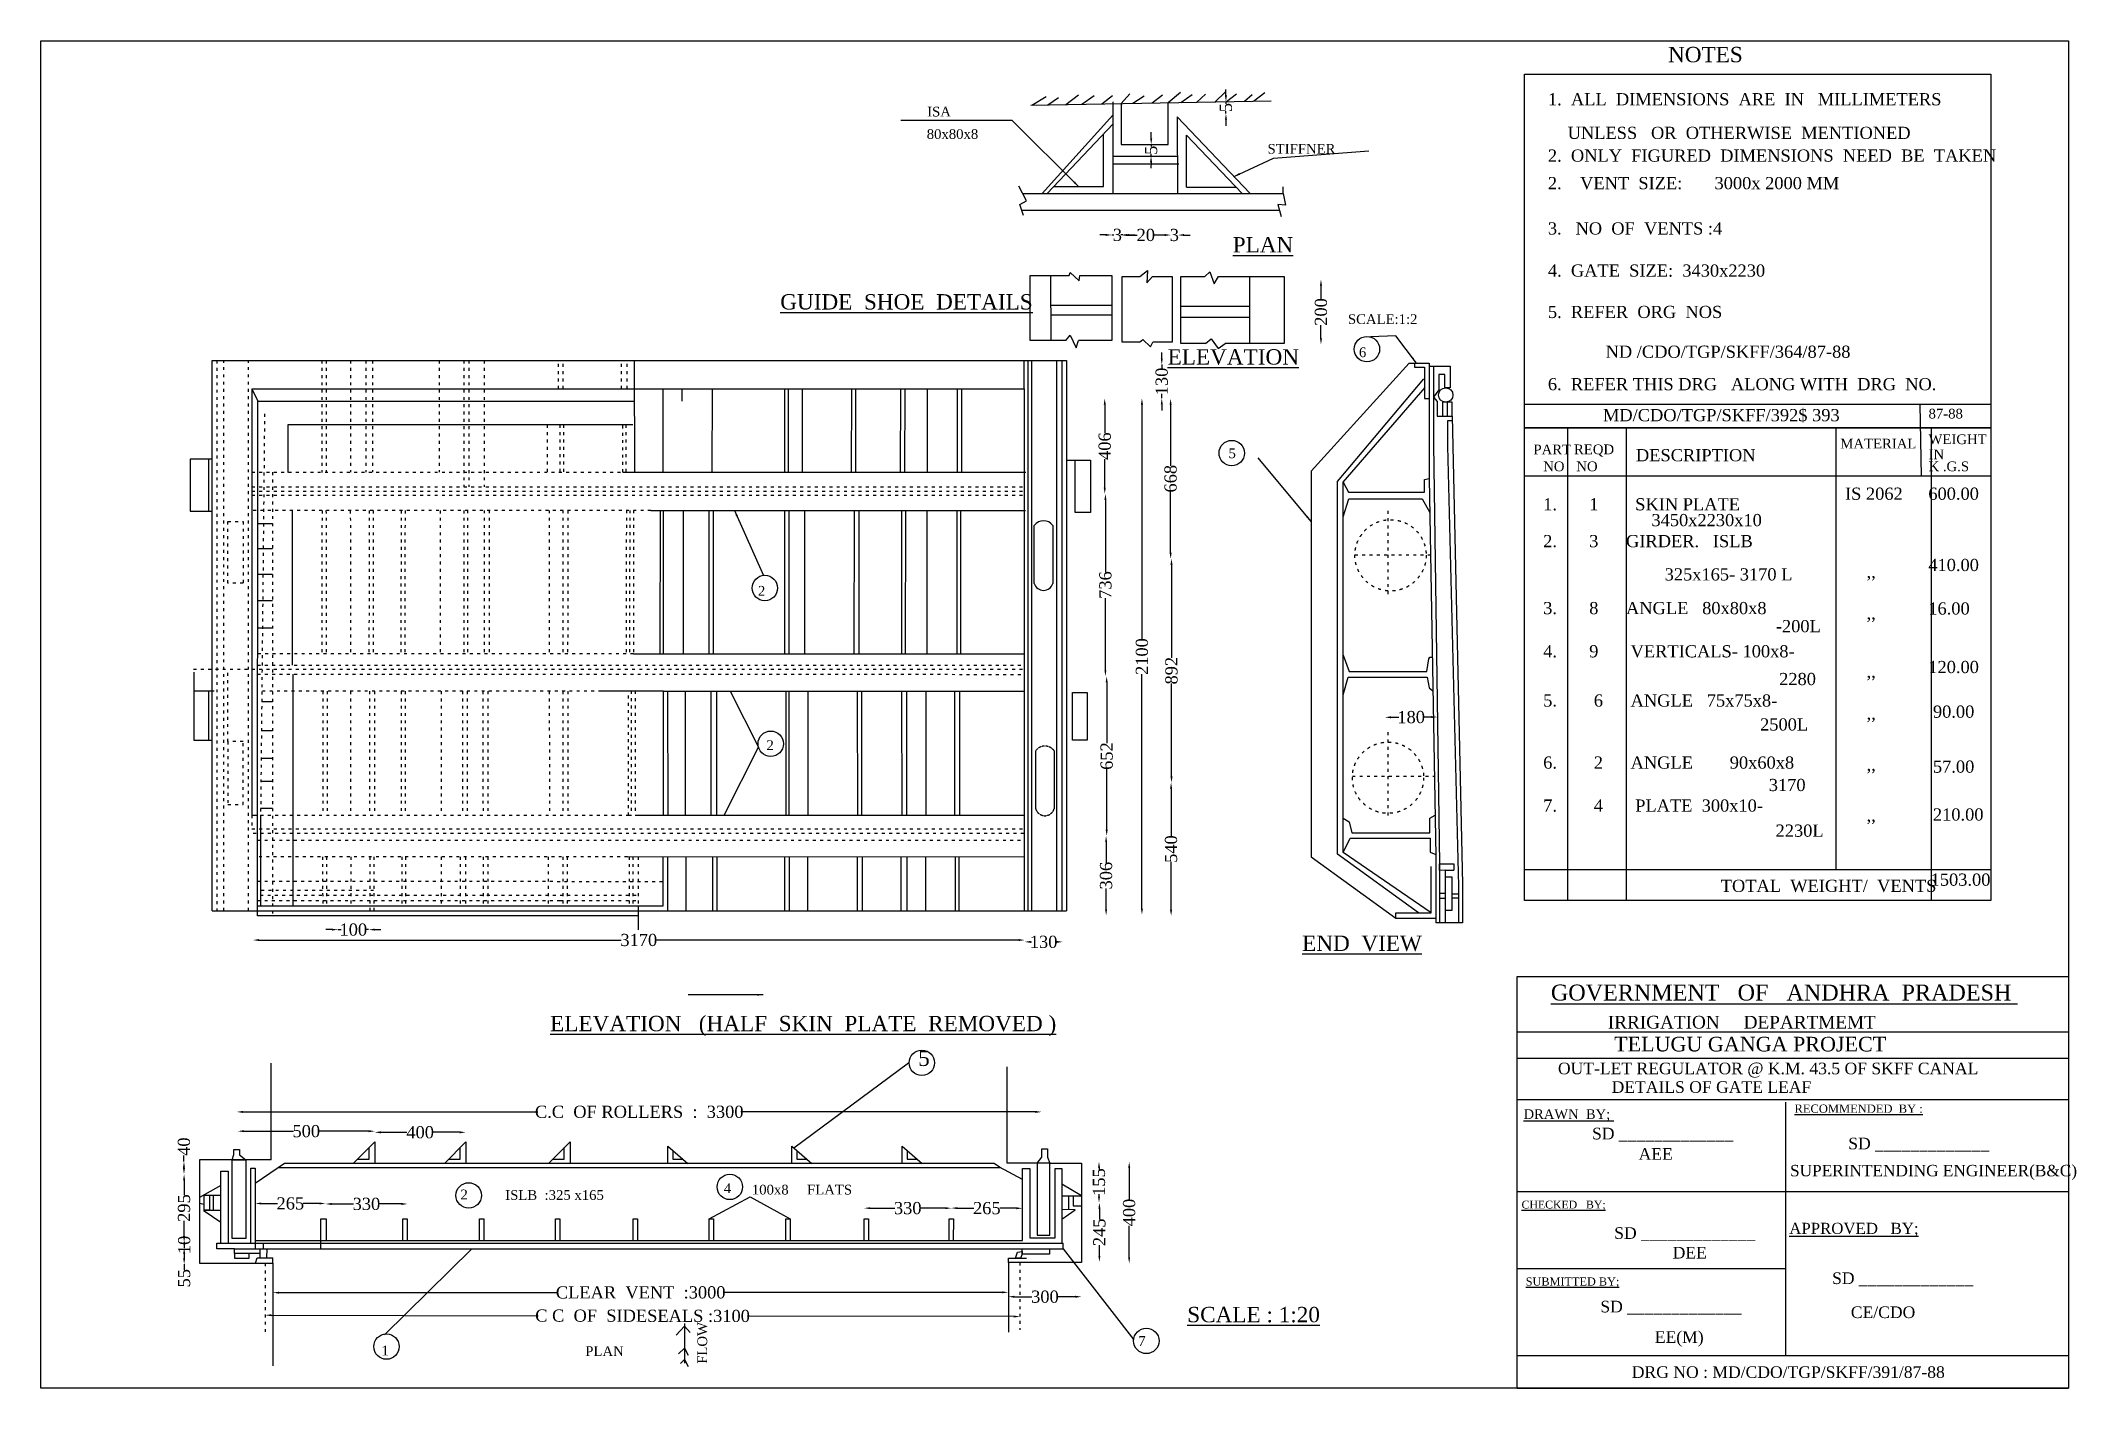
# Model space of a CAD drawing. Header units: millimetres. Extents: x -375 to 7979, y 1425 to 6957.
import ezdxf

# ---------------------------------------------------------------- set-up
doc = ezdxf.new("R2010")
doc.units = ezdxf.units.MM
doc.linetypes.add('ACAD_ISO02W100', pattern=[15, 12, -3])
doc.linetypes.add('ACAD_ISO03W100', pattern=[30, 12, -18])
for name, color, linetype in [('DIM', 5, 'Continuous'), ('DOT LINE', 3, 'Continuous'), ('dwg', 20, 'Continuous'), ('HATCH', 2, 'Continuous'), ('TEXT', 7, 'Continuous')]:
    doc.layers.add(name, color=color, linetype=linetype)
doc.layers.add('TITLE', color=7, linetype='Continuous', lineweight=30)
doc.styles.get("Standard").update_dxf_attribs({"font": 'TIMES.TTF', "height": 50})
doc.dimstyles.new('ISO-25', dxfattribs={"dimtxt": 50, "dimasz": 25, "dimexe": 1.265, "dimexo": 0.625, "dimtad": 0, "dimdec": 1, "dimtxsty": 'Standard', "dimcen": 2.5, "dimse1": 1, "dimse2": 1, "dimclre": 5, "dimclrt": 4, "dimadec": 0, "dimazin": 0, "dimtfac": 1, "dimtdec": 1, "dimtmove": 0, "dimatfit": 3, "dimfxl": 1, "dimarcsym": 0})

msp = doc.modelspace()

# ---------------------------------------------------------------- texts
at = {"layer": 'TEXT'}
for s, height, p in [('ISA', 40, (3263.02, 6645.81)), ('80x80x8', 40, (3261.1, 6553.72)), ('STIFFNER', 40, (4659.8, 6493.12)), ('SCALE:1:2', 40, (4989.78, 5794.04)), ('6', 40, (5035.02, 5657.95)), ('5', 40, (4499.72, 5243.25)), ('2', 40, (2568.31, 4678.85)), ('2', 40, (2603.59, 4045.29)), ('5', 63, (3225.87, 2748.25)), ('4', 40, (2428.51, 2226.51)), ('100x8     FLATS', 40, (2543.46, 2220.58)), ('2', 40, (1347.67, 2200.82)), ('ISLB  :325 x165', 40, (1531.52, 2198.5)), ('1', 40, (1023.29, 1560.09)), ('PLAN', 40, (1859.75, 1557.55)), ('7', 40, (4129.21, 1599.21))]:
    msp.add_text(s, height=height, dxfattribs=at).set_placement(p)
msp.add_text('FLOW', height=40, rotation=90, dxfattribs=at).set_placement((2359.87, 1525.56))
at = {"layer": 'TITLE'}
for s, height, p in [('NOTES ', 63, (6303.57, 6868.6)), ('1.  ALL  DIMENSIONS  ARE  IN   MILLIMETERS', 50, (5810.56, 6691.63)), ('UNLESS   OR  OTHERWISE  MENTIONED', 50, (5891.54, 6553.6)), ('2.  ONLY  FIGURED  DIMENSIONS  NEED  BE  TAKEN', 50, (5810.56, 6460.36)), ('2.    VENT  SIZE:       3000x 2000 MM', 50, (5810.56, 6347.28)), ('3.   NO  OF  VENTS :4', 50, (5810.56, 6161.39)), ('%%UPLAN', 63, (4516.96, 6087.76)), ('4.  GATE  SIZE:  3430x2230', 50, (5810.56, 5988.38)), ('%%UGUIDE  SHOE  DETAILS', 63, (2659.9, 5853.47)), ('5.  REFER  ORG  NOS', 50, (5810.56, 5818.55)), ('%%UELEVATION', 63, (4249.86, 5627.52)), ('ND /CDO/TGP/SKFF/364/87-88', 50, (6047.31, 5655.29)), ('6.  REFER THIS DRG   ALONG WITH  DRG  NO.', 50, (5810.56, 5522.1)), ('MD/CDO/TGP/SKFF/392$ 393', 50, (6036.57, 5394.83)), ('87-88', 40, (7372.73, 5406.06)), ('PART', 40, (5751.13, 5259)), ('REQD', 40, (5917.69, 5259.38)), ('DESCRIPTION', 50, (6171.85, 5230.48)), ('MATERIAL', 40, (7010.68, 5283)), ('WEIGHT', 40, (7372.73, 5300.85)), ('IN', 40, (7372.73, 5238.76)), ('NO', 40, (5791.21, 5189.65)), ('NO', 40, (5927.18, 5189.65)), ('K .G.S', 40, (7372.73, 5189.65)), ('IS 2062', 50, (7029.79, 5072.43)), ('600.00', 50, (7371.82, 5072.43)), ('1.       1        SKIN PLATE     ', 50, (5791.21, 5029.03)), ('3450x2230x10', 50, (6235.45, 4964.06)), ('2.       3      GIRDER.   ISLB', 50, (5791.21, 4877.77)), ('325x165- 3170 L', 50, (6289.63, 4741.19)), ('410.00', 50, (7371.82, 4779.78)), (',,', 50, (7118.51, 4752.07)), ('3.       8      ANGLE   80x80x8 ', 50, (5791.21, 4602.86)), ('16.00', 50, (7371.82, 4601.25)), ('-200L', 50, (6745.99, 4528.66)), (',,', 50, (7118.51, 4582.01)), ('4.       9       VERTICALS- 100x8-', 50, (5791.21, 4425.51)), ('2280', 50, (6759.56, 4311.63)), (',,', 50, (7118.51, 4342.46)), ('120.00', 50, (7371.82, 4360.89)), ('5.        6      ANGLE   75x75x8- ', 50, (5791.21, 4223.46)), (',,', 50, (7118.51, 4170.91)), (' 90.00', 50, (7371.82, 4177.75)), ('2500L', 50, (6681.33, 4125.13)), ('6.        2      ANGLE        90x60x8 ', 50, (5791.21, 3968.68)), ('3170', 50, (6717.04, 3876.69)), (',,', 50, (7118.51, 3960.55)), (' 57.00', 50, (7371.82, 3952.07)), ('7.        4       PLATE  300x10-', 50, (5791.21, 3792.16)), (',,', 50, (7118.51, 3752.25)), (' 210.00', 50, (7371.82, 3755.55)), ('2230L', 50, (6744.95, 3689.25)), ('TOTAL  WEIGHT/  VENTS', 50, (6519.81, 3462.73)), ('  1503.00', 50, (7343.54, 3488.09)), ('%%UEND  VIEW', 63, (4801.81, 3220.52)), ('%%UELEVATION   (HALF  SKIN  PLATE  REMOVED )', 63, (1715.33, 2890.95)), ('IRRIGATION     DEPARTMEMT ', 52.1121, (6056.48, 2901.84)), ('TELUGU GANGA PROJECT', 59.9474, (6082.33, 2807.89)), (' OUT-LET REGULATOR @ K.M. 43.5 OF SKFF CANAL', 47.7575, (5833.56, 2714.11)), ('%%URECOMMENDED  BY :', 33.9702, (6822.76, 2555.95)), ('%%UDRAWN  BY; ', 39.5841, (5710.68, 2530.76)), ('%%UCHECKED   BY;', 31.9719, (5702.63, 2163.18)), ('%%UAPPROVED   BY;', 45.6739, (6800.99, 2058.72)), ('%%USUBMITTED BY;', 33.2938, (5719.42, 1846.69)), ('%%USCALE : 1:20', 63, (4330.37, 1696.12))]:
    msp.add_text(s, height=height, dxfattribs=at).set_placement(p)
at = {"layer": 'TITLE', "lineweight": 30}
for s, height, p in [('%%UGOVERNMENT   OF   ANDHRA  PRADESH ', 65.466, (5822.82, 3016.84)), ('DETAILS OF GATE LEAF', 47.7575, (6071.95, 2637.86)), ('SD _____________', 47.7575, (5991.73, 2446.82)), ('SD _____________', 47.7575, (7043.21, 2406)), ('AEE', 47.757, (6182.77, 2363.17)), ('SUPERINTENDING ENGINEER(B&C)', 46.875, (6804.24, 2295.2)), ('SD _____________', 47.7575, (6082.62, 2038.51)), ('DEE', 47.757, (6322.54, 1957.79)), ('SD _____________', 47.7575, (6976.85, 1853.06)), ('SD _____________', 47.7575, (6025.81, 1736.57)), ('CE/CDO', 47.757, (7053.74, 1713.39)), ('EE(M)', 47.757, (6249.38, 1611.64)), ('DRG NO : MD/CDO/TGP/SKFF/391/87-88', 47.7575, (6154.91, 1467.6))]:
    msp.add_text(s, height=height, dxfattribs=at).set_placement(p)

# ---------------------------------------------------------------- blocks, each defined once
blk = doc.blocks.new('*D2')
at = {"layer": 'Defpoints', "color": 0}
for p in [(4182.3, 6531.1), (4182.7, 6531), (4182.3, 6483.3)]:
    blk.add_point(p, dxfattribs=at)
at = {"layer": 'DIM', "color": 0, "lineweight": -2}
for p, q in [((4182.3, 6531.1), (4182.2, 6522)), ((4182.4, 6556), (4182.6, 6581)), ((4181.7, 6458.3), (4181.5, 6433.3)), ((4181.9, 6483.3), (4182, 6492.3))]:
    blk.add_line(p, q, dxfattribs=at)
at = {"layer": 'DIM', "color": 0}
for points in [[(4178.3, 6556.1), (4186.6, 6556), (4182.3, 6531.1)], [(4177.5, 6458.3), (4185.9, 6458.2), (4181.9, 6483.3)]]:
    blk.add_solid(points, dxfattribs=at)
at = {"layer": 'DIM', "color": 4, "insert": (4182.1, 6507.2), "char_height": 50, "attachment_point": 5, "rotation": 89.55902}
blk.add_mtext('5', dxfattribs=at)
blk = doc.blocks.new('*D3')
at = {"layer": 'Defpoints', "color": 0}
for p in [(4491.2, 6707.1), (4489.2, 6657.6), (4491.2, 6657.6)]:
    blk.add_point(p, dxfattribs=at)
at = {"layer": 'DIM', "color": 0, "lineweight": -2}
for p, q in [((4489.2, 6732.1), (4489.2, 6757.1)), ((4489.2, 6707.1), (4489.2, 6697.2)), ((4489.2, 6657.6), (4489.2, 6667.5)), ((4489.2, 6632.6), (4489.2, 6607.6))]:
    blk.add_line(p, q, dxfattribs=at)
at = {"layer": 'DIM', "color": 0}
for points in [[(4485, 6732.1), (4493.4, 6732.1), (4489.2, 6707.1)], [(4485, 6632.6), (4493.4, 6632.6), (4489.2, 6657.6)]]:
    blk.add_solid(points, dxfattribs=at)
at = {"layer": 'DIM', "color": 4, "insert": (4489.2, 6682.4), "char_height": 50, "attachment_point": 5, "rotation": 90}
blk.add_mtext('5', dxfattribs=at)
blk = doc.blocks.new('*D4')
at = {"layer": 'Defpoints', "color": 0}
for p in [(4020.9, 6159.5), (4020.9, 6158.8), (4066.2, 6158.8)]:
    blk.add_point(p, dxfattribs=at)
at = {"layer": 'DIM', "color": 0, "lineweight": -2}
for p, q in [((3995.9, 6159.5), (3970.9, 6159.5)), ((4020.9, 6159.5), (4029, 6159.5)), ((4066.2, 6159.5), (4058.1, 6159.5)), ((4091.2, 6159.5), (4116.2, 6159.5))]:
    blk.add_line(p, q, dxfattribs=at)
at = {"layer": 'DIM', "color": 0}
for points in [[(3995.9, 6163.7), (3995.9, 6155.3), (4020.9, 6159.5)], [(4091.2, 6163.7), (4091.2, 6155.3), (4066.2, 6159.5)]]:
    blk.add_solid(points, dxfattribs=at)
at = {"layer": 'DIM', "color": 4, "insert": (4043.6, 6159.5), "char_height": 50, "attachment_point": 5}
blk.add_mtext('3', dxfattribs=at)
blk = doc.blocks.new('*D5')
at = {"layer": 'Defpoints', "color": 0}
for p in [(4058.1, 6159.5), (4262.6, 6159.5), (4262.6, 6159.2)]:
    blk.add_point(p, dxfattribs=at)
at = {"layer": 'DIM', "color": 0, "lineweight": -2}
for p, q in [((4083.1, 6159.2), (4124.9, 6159.2)), ((4237.6, 6159.2), (4195.8, 6159.2))]:
    blk.add_line(p, q, dxfattribs=at)
at = {"layer": 'DIM', "color": 0}
for points in [[(4083.1, 6163.4), (4083.1, 6155), (4058.1, 6159.2)], [(4237.6, 6163.4), (4237.6, 6155), (4262.6, 6159.2)]]:
    blk.add_solid(points, dxfattribs=at)
at = {"layer": 'DIM', "color": 4, "insert": (4160.3, 6159.2), "char_height": 50, "attachment_point": 5}
blk.add_mtext('20', dxfattribs=at)
blk = doc.blocks.new('*D6')
at = {"layer": 'Defpoints', "color": 0}
for p in [(4262.6, 6159.2), (4292.3, 6159.2), (4292.3, 6159.2)]:
    blk.add_point(p, dxfattribs=at)
at = {"layer": 'DIM', "color": 0, "lineweight": -2}
for p, q in [((4237.6, 6159.2), (4212.6, 6159.2)), ((4262.6, 6159.2), (4262.9, 6159.2)), ((4292.3, 6159.2), (4292, 6159.2)), ((4317.3, 6159.2), (4342.3, 6159.2))]:
    blk.add_line(p, q, dxfattribs=at)
at = {"layer": 'DIM', "color": 0}
for points in [[(4237.6, 6163.4), (4237.6, 6155.1), (4262.6, 6159.2)], [(4317.3, 6163.4), (4317.3, 6155.1), (4292.3, 6159.2)]]:
    blk.add_solid(points, dxfattribs=at)
at = {"layer": 'DIM', "color": 4, "insert": (4277.4, 6159.2), "char_height": 50, "attachment_point": 5}
blk.add_mtext('3', dxfattribs=at)
blk = doc.blocks.new('*D7')
at = {"layer": 'Defpoints', "color": 0}
for p in [(4878.3, 5976.7), (4878.3, 5710.1), (4879.2, 5710.1)]:
    blk.add_point(p, dxfattribs=at)
at = {"layer": 'DIM', "color": 0, "lineweight": -2}
for p, q in [((4879.2, 5951.7), (4879.2, 5897.3)), ((4879.2, 5735.1), (4879.2, 5789.5))]:
    blk.add_line(p, q, dxfattribs=at)
at = {"layer": 'DIM', "color": 0}
for points in [[(4875.1, 5951.7), (4883.4, 5951.7), (4879.2, 5976.7)], [(4875.1, 5735.1), (4883.4, 5735.1), (4879.2, 5710.1)]]:
    blk.add_solid(points, dxfattribs=at)
at = {"layer": 'DIM', "color": 4, "insert": (4879.2, 5843.4), "char_height": 50, "attachment_point": 5, "rotation": 90}
blk.add_mtext('200', dxfattribs=at)
blk = doc.blocks.new('*D8')
at = {"layer": 'Defpoints', "color": 0}
for p in [(4225.7, 5627.2), (4229.4, 5627.2), (4229.4, 5489)]:
    blk.add_point(p, dxfattribs=at)
at = {"layer": 'DIM', "color": 0, "lineweight": -2}
for p, q in [((4225.7, 5652.2), (4225.7, 5677.2)), ((4225.7, 5627.2), (4225.7, 5608.4)), ((4225.7, 5489), (4225.7, 5507.7)), ((4225.7, 5464), (4225.7, 5439))]:
    blk.add_line(p, q, dxfattribs=at)
at = {"layer": 'DIM', "color": 0}
for points in [[(4221.6, 5652.2), (4229.9, 5652.2), (4225.7, 5627.2)], [(4221.6, 5464), (4229.9, 5464), (4225.7, 5489)]]:
    blk.add_solid(points, dxfattribs=at)
at = {"layer": 'DIM', "color": 4, "insert": (4225.7, 5558.1), "char_height": 50, "attachment_point": 5, "rotation": 90}
blk.add_mtext('130', dxfattribs=at)
blk = doc.blocks.new('*D9')
at = {"layer": 'Defpoints', "color": 0}
for p in [(4262, 5487.7), (4262, 4830), (4262.1, 4830)]:
    blk.add_point(p, dxfattribs=at)
at = {"layer": 'DIM', "color": 0, "lineweight": -2}
for p, q in [((4262.1, 5462.7), (4262.1, 5211.1)), ((4262.1, 4855), (4262.1, 5106.6))]:
    blk.add_line(p, q, dxfattribs=at)
at = {"layer": 'DIM', "color": 0}
for points in [[(4258, 5462.7), (4266.3, 5462.7), (4262.1, 5487.7)], [(4258, 4855), (4266.3, 4855), (4262.1, 4830)]]:
    blk.add_solid(points, dxfattribs=at)
at = {"layer": 'DIM', "color": 4, "insert": (4262.1, 5158.9), "char_height": 50, "attachment_point": 5, "rotation": 90}
blk.add_mtext('668', dxfattribs=at)
blk = doc.blocks.new('*D10')
at = {"layer": 'Defpoints', "color": 0}
for p in [(4262.1, 4830), (4262.1, 3911.7), (4265.7, 3911.7)]:
    blk.add_point(p, dxfattribs=at)
at = {"layer": 'DIM', "color": 0, "lineweight": -2}
for p, q in [((4265.7, 4805), (4265.7, 4423.1)), ((4265.7, 3936.7), (4265.7, 4318.6))]:
    blk.add_line(p, q, dxfattribs=at)
at = {"layer": 'DIM', "color": 0}
for points in [[(4261.5, 4805), (4269.9, 4805), (4265.7, 4830)], [(4261.5, 3936.7), (4269.9, 3936.7), (4265.7, 3911.7)]]:
    blk.add_solid(points, dxfattribs=at)
at = {"layer": 'DIM', "color": 4, "insert": (4265.7, 4370.9), "char_height": 50, "attachment_point": 5, "rotation": 90}
blk.add_mtext('892', dxfattribs=at)
blk = doc.blocks.new('*D11')
at = {"layer": 'Defpoints', "color": 0}
for p in [(4265.7, 3911.7), (4264, 3365.2), (4265.7, 3365.2)]:
    blk.add_point(p, dxfattribs=at)
at = {"layer": 'DIM', "color": 0, "lineweight": -2}
for p, q in [((4264, 3886.7), (4264, 3691.4)), ((4264, 3390.2), (4264, 3585.6))]:
    blk.add_line(p, q, dxfattribs=at)
at = {"layer": 'DIM', "color": 0}
for points in [[(4259.8, 3886.7), (4268.2, 3886.7), (4264, 3911.7)], [(4259.8, 3390.2), (4268.2, 3390.2), (4264, 3365.2)]]:
    blk.add_solid(points, dxfattribs=at)
at = {"layer": 'DIM', "color": 4, "insert": (4264, 3638.5), "char_height": 50, "attachment_point": 5, "rotation": 90}
blk.add_mtext('540', dxfattribs=at)
blk = doc.blocks.new('*D12')
at = {"layer": 'Defpoints', "color": 0}
for p in [(4143.9, 5488.2), (4143.9, 3369.5), (4144.4, 3369.5)]:
    blk.add_point(p, dxfattribs=at)
at = {"layer": 'DIM', "color": 0, "lineweight": -2}
for p, q in [((4144.4, 5463.2), (4144.4, 4501.2)), ((4144.4, 3394.5), (4144.4, 4356.5))]:
    blk.add_line(p, q, dxfattribs=at)
at = {"layer": 'DIM', "color": 0}
for points in [[(4140.2, 5463.2), (4148.6, 5463.2), (4144.4, 5488.2)], [(4140.2, 3394.5), (4148.6, 3394.5), (4144.4, 3369.5)]]:
    blk.add_solid(points, dxfattribs=at)
at = {"layer": 'DIM', "color": 4, "insert": (4144.4, 4428.8), "char_height": 50, "attachment_point": 5, "rotation": 90}
blk.add_mtext('2100', dxfattribs=at)
blk = doc.blocks.new('*D13')
at = {"layer": 'Defpoints', "color": 0}
for p in [(3986.7, 5488.4), (3986.7, 5096.9), (3991.8, 5096.9)]:
    blk.add_point(p, dxfattribs=at)
at = {"layer": 'DIM', "color": 0, "lineweight": -2}
for p, q in [((3991.8, 5463.4), (3991.8, 5346.6)), ((3991.8, 5121.9), (3991.8, 5238.6))]:
    blk.add_line(p, q, dxfattribs=at)
at = {"layer": 'DIM', "color": 0}
for points in [[(3987.6, 5463.4), (3995.9, 5463.4), (3991.8, 5488.4)], [(3987.6, 5121.9), (3995.9, 5121.9), (3991.8, 5096.9)]]:
    blk.add_solid(points, dxfattribs=at)
at = {"layer": 'DIM', "color": 4, "insert": (3991.8, 5292.6), "char_height": 50, "attachment_point": 5, "rotation": 90}
blk.add_mtext('406', dxfattribs=at)
blk = doc.blocks.new('*D14')
at = {"layer": 'Defpoints', "color": 0}
for p in [(3991.8, 5096.9), (3991.8, 4347.9), (3994.5, 4347.9)]:
    blk.add_point(p, dxfattribs=at)
at = {"layer": 'DIM', "color": 0, "lineweight": -2}
for p, q in [((3994.5, 5071.9), (3994.5, 4775.6)), ((3994.5, 4372.9), (3994.5, 4669.2))]:
    blk.add_line(p, q, dxfattribs=at)
at = {"layer": 'DIM', "color": 0}
for points in [[(3990.3, 5071.9), (3998.7, 5071.9), (3994.5, 5096.9)], [(3990.3, 4372.9), (3998.7, 4372.9), (3994.5, 4347.9)]]:
    blk.add_solid(points, dxfattribs=at)
at = {"layer": 'DIM', "color": 4, "insert": (3994.5, 4722.4), "char_height": 50, "attachment_point": 5, "rotation": 90}
blk.add_mtext('736', dxfattribs=at)
blk = doc.blocks.new('*D15')
at = {"layer": 'Defpoints', "color": 0}
for p in [(3994.5, 4347.9), (3994.5, 3692.9), (3999.7, 3692.9)]:
    blk.add_point(p, dxfattribs=at)
at = {"layer": 'DIM', "color": 0, "lineweight": -2}
for p, q in [((3999.7, 4322.9), (3999.7, 4073.2)), ((3999.7, 3717.9), (3999.7, 3967.5))]:
    blk.add_line(p, q, dxfattribs=at)
at = {"layer": 'DIM', "color": 0}
for points in [[(3995.5, 4322.9), (4003.8, 4322.9), (3999.7, 4347.9)], [(3995.5, 3717.9), (4003.8, 3717.9), (3999.7, 3692.9)]]:
    blk.add_solid(points, dxfattribs=at)
at = {"layer": 'DIM', "color": 4, "insert": (3999.7, 4020.4), "char_height": 50, "attachment_point": 5, "rotation": 90}
blk.add_mtext('652', dxfattribs=at)
blk = doc.blocks.new('*D16')
at = {"layer": 'Defpoints', "color": 0}
for p in [(3999.7, 3692.9), (3997.3, 3366.1), (3999.7, 3366.1)]:
    blk.add_point(p, dxfattribs=at)
at = {"layer": 'DIM', "color": 0, "lineweight": -2}
for p, q in [((3997.3, 3667.9), (3997.3, 3582.5)), ((3997.3, 3391.1), (3997.3, 3476.4))]:
    blk.add_line(p, q, dxfattribs=at)
at = {"layer": 'DIM', "color": 0}
for points in [[(3993.2, 3667.9), (4001.5, 3667.9), (3997.3, 3692.9)], [(3993.2, 3391.1), (4001.5, 3391.1), (3997.3, 3366.1)]]:
    blk.add_solid(points, dxfattribs=at)
at = {"layer": 'DIM', "color": 4, "insert": (3997.3, 3529.5), "char_height": 50, "attachment_point": 5, "rotation": 90}
blk.add_mtext('306', dxfattribs=at)
blk = doc.blocks.new('*D17')
at = {"layer": 'Defpoints', "color": 0}
for p in [(3662.8, 3258.8), (3818.9, 3258.8), (3818.9, 3257.5)]:
    blk.add_point(p, dxfattribs=at)
at = {"layer": 'DIM', "color": 0, "lineweight": -2}
for p, q in [((3687.8, 3257.5), (3690.5, 3257.5)), ((3793.9, 3257.5), (3791.2, 3257.5))]:
    blk.add_line(p, q, dxfattribs=at)
at = {"layer": 'DIM', "color": 0}
for points in [[(3687.8, 3261.7), (3687.8, 3253.3), (3662.8, 3257.5)], [(3793.9, 3261.7), (3793.9, 3253.3), (3818.9, 3257.5)]]:
    blk.add_solid(points, dxfattribs=at)
at = {"layer": 'DIM', "color": 4, "insert": (3740.8, 3257.5), "char_height": 50, "attachment_point": 5}
blk.add_mtext('130', dxfattribs=at)
blk = doc.blocks.new('*D18')
at = {"layer": 'Defpoints', "color": 0}
for p in [(495.9, 3265.1), (495.9, 3257.5), (3662.8, 3257.5)]:
    blk.add_point(p, dxfattribs=at)
at = {"layer": 'DIM', "color": 0, "lineweight": -2}
for p, q in [((520.9, 3265.1), (2007.7, 3265.1)), ((3637.8, 3265.1), (2151, 3265.1))]:
    blk.add_line(p, q, dxfattribs=at)
at = {"layer": 'DIM', "color": 0}
for points in [[(520.9, 3269.3), (520.9, 3260.9), (495.9, 3265.1)], [(3637.8, 3269.3), (3637.8, 3260.9), (3662.8, 3265.1)]]:
    blk.add_solid(points, dxfattribs=at)
at = {"layer": 'DIM', "color": 4, "insert": (2079.4, 3265.1), "char_height": 50, "attachment_point": 5}
blk.add_mtext('3170', dxfattribs=at)
blk = doc.blocks.new('*D19')
at = {"layer": 'Defpoints', "color": 0}
for p in [(844.8, 3307.9), (970.7, 3307.9), (970.7, 3307.8)]:
    blk.add_point(p, dxfattribs=at)
at = {"layer": 'DIM', "color": 0, "lineweight": -2}
for p, q in [((819.8, 3307.8), (794.8, 3307.8)), ((844.8, 3307.8), (857.4, 3307.8)), ((970.7, 3307.8), (958.1, 3307.8)), ((995.7, 3307.8), (1020.7, 3307.8))]:
    blk.add_line(p, q, dxfattribs=at)
at = {"layer": 'DIM', "color": 0}
for points in [[(819.8, 3312), (819.8, 3303.7), (844.8, 3307.8)], [(995.7, 3312), (995.7, 3303.7), (970.7, 3307.8)]]:
    blk.add_solid(points, dxfattribs=at)
at = {"layer": 'DIM', "color": 4, "insert": (907.8, 3307.8), "char_height": 50, "attachment_point": 5}
blk.add_mtext('100', dxfattribs=at)
blk = doc.blocks.new('*D20')
at = {"layer": 'Defpoints', "color": 0}
for p in [(430, 2545.5), (3732.4, 2559.6), (3732.4, 2545.5)]:
    blk.add_point(p, dxfattribs=at)
at = {"layer": 'DIM', "color": 0, "lineweight": -2}
for p, q in [((455, 2559.6), (1664.8, 2559.6)), ((3707.4, 2559.6), (2497.6, 2559.6))]:
    blk.add_line(p, q, dxfattribs=at)
at = {"layer": 'DIM', "color": 0}
for points in [[(455, 2563.7), (455, 2555.4), (430, 2559.6)], [(3707.4, 2563.7), (3707.4, 2555.4), (3732.4, 2559.6)]]:
    blk.add_solid(points, dxfattribs=at)
at = {"layer": 'DIM', "color": 4, "insert": (2081.2, 2559.6), "char_height": 50, "attachment_point": 5}
blk.add_mtext('C.C  OF ROLLERS  :  3300', dxfattribs=at)
blk = doc.blocks.new('*D21')
at = {"layer": 'Defpoints', "color": 0}
for p in [(212.5, 2356.3), (212.8, 2356.3), (212.5, 2304.1)]:
    blk.add_point(p, dxfattribs=at)
at = {"layer": 'DIM', "color": 0, "lineweight": -2}
for p, q in [((212.8, 2356.3), (212.8, 2381.3)), ((212.8, 2329.1), (212.8, 2331.3))]:
    blk.add_line(p, q, dxfattribs=at)
at = {"layer": 'DIM', "color": 0}
for points in [[(208.6, 2331.3), (216.9, 2331.3), (212.8, 2356.3)], [(208.6, 2329.1), (216.9, 2329.1), (212.8, 2304.1)]]:
    blk.add_solid(points, dxfattribs=at)
at = {"layer": 'DIM', "color": 4, "insert": (212.8, 2417), "char_height": 50, "attachment_point": 5, "rotation": 90}
blk.add_mtext('40', dxfattribs=at)
blk = doc.blocks.new('*D22')
at = {"layer": 'Defpoints', "color": 0}
for p in [(212.8, 2304.1), (212.8, 2025.8), (213.1, 2025.8)]:
    blk.add_point(p, dxfattribs=at)
at = {"layer": 'DIM', "color": 0, "lineweight": -2}
for p, q in [((213.1, 2279.1), (213.1, 2217.7)), ((213.1, 2050.8), (213.1, 2112.2))]:
    blk.add_line(p, q, dxfattribs=at)
at = {"layer": 'DIM', "color": 0}
for points in [[(209, 2279.1), (217.3, 2279.1), (213.1, 2304.1)], [(209, 2050.8), (217.3, 2050.8), (213.1, 2025.8)]]:
    blk.add_solid(points, dxfattribs=at)
at = {"layer": 'DIM', "color": 4, "insert": (213.1, 2164.9), "char_height": 50, "attachment_point": 5, "rotation": 90}
blk.add_mtext('295', dxfattribs=at)
blk = doc.blocks.new('*D23')
at = {"layer": 'Defpoints', "color": 0}
for p in [(213.1, 2025.8), (213.1, 2001.2), (213.7, 2001.2)]:
    blk.add_point(p, dxfattribs=at)
at = {"layer": 'DIM', "color": 0, "lineweight": -2}
for p, q in [((213.7, 2050.8), (213.7, 2075.8)), ((213.7, 2025.8), (213.7, 2001.2)), ((213.7, 1976.2), (213.7, 1951.2))]:
    blk.add_line(p, q, dxfattribs=at)
at = {"layer": 'DIM', "color": 0}
for points in [[(209.6, 2050.8), (217.9, 2050.8), (213.7, 2025.8)], [(209.6, 1976.2), (217.9, 1976.2), (213.7, 2001.2)]]:
    blk.add_solid(points, dxfattribs=at)
at = {"layer": 'DIM', "color": 4, "insert": (213.7, 2013.5), "char_height": 50, "attachment_point": 5, "rotation": 90}
blk.add_mtext('10', dxfattribs=at)
blk = doc.blocks.new('*D24')
at = {"layer": 'Defpoints', "color": 0}
for p in [(213.4, 1935.1), (213.7, 2001.2), (213.7, 1935.1)]:
    blk.add_point(p, dxfattribs=at)
at = {"layer": 'DIM', "color": 0, "lineweight": -2}
for p, q in [((213.4, 1976.2), (213.4, 1960.1)), ((213.4, 1935.1), (213.4, 1910.1))]:
    blk.add_line(p, q, dxfattribs=at)
at = {"layer": 'DIM', "color": 0}
for points in [[(209.3, 1976.2), (217.6, 1976.2), (213.4, 2001.2)], [(209.3, 1960.1), (217.6, 1960.1), (213.4, 1935.1)]]:
    blk.add_solid(points, dxfattribs=at)
at = {"layer": 'DIM', "color": 4, "insert": (213.4, 1876.8), "char_height": 50, "attachment_point": 5, "rotation": 90}
blk.add_mtext('55', dxfattribs=at)
blk = doc.blocks.new('*D25')
at = {"layer": 'Defpoints', "color": 0}
for p in [(433.8, 2481.8), (995.7, 2481.8), (995.7, 2480.4)]:
    blk.add_point(p, dxfattribs=at)
at = {"layer": 'DIM', "color": 0, "lineweight": -2}
for p, q in [((458.8, 2480.4), (661.8, 2480.4)), ((970.7, 2480.4), (767.6, 2480.4))]:
    blk.add_line(p, q, dxfattribs=at)
at = {"layer": 'DIM', "color": 0}
for points in [[(458.8, 2484.6), (458.8, 2476.2), (433.8, 2480.4)], [(970.7, 2484.6), (970.7, 2476.2), (995.7, 2480.4)]]:
    blk.add_solid(points, dxfattribs=at)
at = {"layer": 'DIM', "color": 4, "insert": (714.7, 2480.4), "char_height": 50, "attachment_point": 5}
blk.add_mtext('500', dxfattribs=at)
blk = doc.blocks.new('*D26')
at = {"layer": 'Defpoints', "color": 0}
for p in [(995.7, 2480.4), (1368.6, 2480.4), (1368.6, 2475.8)]:
    blk.add_point(p, dxfattribs=at)
at = {"layer": 'DIM', "color": 0, "lineweight": -2}
for p, q in [((1020.7, 2475.8), (1128, 2475.8)), ((1343.6, 2475.8), (1236.3, 2475.8))]:
    blk.add_line(p, q, dxfattribs=at)
at = {"layer": 'DIM', "color": 0}
for points in [[(1020.7, 2480), (1020.7, 2471.6), (995.7, 2475.8)], [(1343.6, 2480), (1343.6, 2471.6), (1368.6, 2475.8)]]:
    blk.add_solid(points, dxfattribs=at)
at = {"layer": 'DIM', "color": 4, "insert": (1182.1, 2475.8), "char_height": 50, "attachment_point": 5}
blk.add_mtext('400', dxfattribs=at)
blk = doc.blocks.new('*D27')
at = {"layer": 'Defpoints', "color": 0}
for p in [(505.1, 2183.1), (793.4, 2183.7), (793.4, 2183.1)]:
    blk.add_point(p, dxfattribs=at)
at = {"layer": 'DIM', "color": 0, "lineweight": -2}
for p, q in [((530.1, 2183.7), (596.5, 2183.7)), ((768.4, 2183.7), (702, 2183.7))]:
    blk.add_line(p, q, dxfattribs=at)
at = {"layer": 'DIM', "color": 0}
for points in [[(530.1, 2187.8), (530.1, 2179.5), (505.1, 2183.7)], [(768.4, 2187.8), (768.4, 2179.5), (793.4, 2183.7)]]:
    blk.add_solid(points, dxfattribs=at)
at = {"layer": 'DIM', "color": 4, "insert": (649.3, 2183.7), "char_height": 50, "attachment_point": 5}
blk.add_mtext('265', dxfattribs=at)
blk = doc.blocks.new('*D28')
at = {"layer": 'Defpoints', "color": 0}
for p in [(793.4, 2183.7), (1129.7, 2183.7), (1129.7, 2181.7)]:
    blk.add_point(p, dxfattribs=at)
at = {"layer": 'DIM', "color": 0, "lineweight": -2}
for p, q in [((818.4, 2181.7), (908.4, 2181.7)), ((1104.7, 2181.7), (1014.7, 2181.7))]:
    blk.add_line(p, q, dxfattribs=at)
at = {"layer": 'DIM', "color": 0}
for points in [[(818.4, 2185.9), (818.4, 2177.5), (793.4, 2181.7)], [(1104.7, 2185.9), (1104.7, 2177.5), (1129.7, 2181.7)]]:
    blk.add_solid(points, dxfattribs=at)
at = {"layer": 'DIM', "color": 4, "insert": (961.6, 2181.7), "char_height": 50, "attachment_point": 5}
blk.add_mtext('330', dxfattribs=at)
blk = doc.blocks.new('*D29')
at = {"layer": 'Defpoints', "color": 0}
for p in [(3004.4, 2168.5), (3361.9, 2168.5), (3361.9, 2164.5)]:
    blk.add_point(p, dxfattribs=at)
at = {"layer": 'DIM', "color": 0, "lineweight": -2}
for p, q in [((3029.4, 2164.5), (3130, 2164.5)), ((3336.9, 2164.5), (3236.3, 2164.5))]:
    blk.add_line(p, q, dxfattribs=at)
at = {"layer": 'DIM', "color": 0}
for points in [[(3029.4, 2168.6), (3029.4, 2160.3), (3004.4, 2164.5)], [(3336.9, 2168.6), (3336.9, 2160.3), (3361.9, 2164.5)]]:
    blk.add_solid(points, dxfattribs=at)
at = {"layer": 'DIM', "color": 4, "insert": (3183.2, 2164.5), "char_height": 50, "attachment_point": 5}
blk.add_mtext('330', dxfattribs=at)
blk = doc.blocks.new('*D30')
at = {"layer": 'Defpoints', "color": 0}
for p in [(3361.9, 2164.5), (3653.5, 2164), (3653.5, 2163.7)]:
    blk.add_point(p, dxfattribs=at)
at = {"layer": 'DIM', "color": 0, "lineweight": -2}
for p, q in [((3386.9, 2164.7), (3454.9, 2164.5)), ((3628.5, 2164), (3560.5, 2164.2))]:
    blk.add_line(p, q, dxfattribs=at)
at = {"layer": 'DIM', "color": 0}
for points in [[(3386.9, 2168.9), (3386.8, 2160.5), (3361.9, 2164.8)], [(3628.6, 2168.2), (3628.5, 2159.9), (3653.5, 2164)]]:
    blk.add_solid(points, dxfattribs=at)
at = {"layer": 'DIM', "color": 4, "insert": (3507.7, 2164.4), "char_height": 50, "attachment_point": 5, "rotation": 359.84784}
blk.add_mtext('265', dxfattribs=at)
blk = doc.blocks.new('*D31')
at = {"layer": 'Defpoints', "color": 0}
for p in [(3967.9, 2187.3), (3969.8, 2187.3), (3967.9, 1943.4)]:
    blk.add_point(p, dxfattribs=at)
at = {"layer": 'DIM', "color": 0, "lineweight": -2}
for p, q in [((3969.8, 2162.3), (3969.8, 2118.1)), ((3969.8, 1968.4), (3969.8, 2012.6))]:
    blk.add_line(p, q, dxfattribs=at)
at = {"layer": 'DIM', "color": 0}
for points in [[(3965.6, 2162.3), (3973.9, 2162.3), (3969.8, 2187.3)], [(3965.6, 1968.4), (3973.9, 1968.4), (3969.8, 1943.4)]]:
    blk.add_solid(points, dxfattribs=at)
at = {"layer": 'DIM', "color": 4, "insert": (3969.8, 2065.4), "char_height": 50, "attachment_point": 5, "rotation": 90}
blk.add_mtext('245', dxfattribs=at)
blk = doc.blocks.new('*D32')
at = {"layer": 'Defpoints', "color": 0}
for p in [(3968.2, 2355.7), (3969.8, 2355.7), (3969.8, 2187.3)]:
    blk.add_point(p, dxfattribs=at)
at = {"layer": 'DIM', "color": 0, "lineweight": -2}
for p, q in [((3968.2, 2330.7), (3968.2, 2320.7)), ((3968.2, 2212.3), (3968.2, 2222.2))]:
    blk.add_line(p, q, dxfattribs=at)
at = {"layer": 'DIM', "color": 0}
for points in [[(3964, 2330.7), (3972.3, 2330.7), (3968.2, 2355.7)], [(3964, 2212.3), (3972.3, 2212.3), (3968.2, 2187.3)]]:
    blk.add_solid(points, dxfattribs=at)
at = {"layer": 'DIM', "color": 4, "insert": (3968.2, 2271.5), "char_height": 50, "attachment_point": 5, "rotation": 90}
blk.add_mtext('155', dxfattribs=at)
blk = doc.blocks.new('*D33')
at = {"layer": 'Defpoints', "color": 0}
for p in [(4089.7, 2354.9), (4092, 2354.9), (4089.7, 1938.1)]:
    blk.add_point(p, dxfattribs=at)
at = {"layer": 'DIM', "color": 0, "lineweight": -2}
for p, q in [((4092, 2329.9), (4092, 2200.6)), ((4092, 1963.1), (4092, 2092.4))]:
    blk.add_line(p, q, dxfattribs=at)
at = {"layer": 'DIM', "color": 0}
for points in [[(4087.9, 2329.9), (4096.2, 2329.9), (4092, 2354.9)], [(4087.9, 1963.1), (4096.2, 1963.1), (4092, 1938.1)]]:
    blk.add_solid(points, dxfattribs=at)
at = {"layer": 'DIM', "color": 4, "insert": (4092, 2146.5), "char_height": 50, "attachment_point": 5, "rotation": 90}
blk.add_mtext('400', dxfattribs=at)
blk = doc.blocks.new('*D34')
at = {"layer": 'Defpoints', "color": 0}
for p in [(3596.3, 1798.4), (3896.3, 1800.9), (3896.3, 1798.4)]:
    blk.add_point(p, dxfattribs=at)
at = {"layer": 'DIM', "color": 0, "lineweight": -2}
for p, q in [((3621.3, 1800.9), (3693.1, 1800.9)), ((3871.3, 1800.9), (3799.5, 1800.9))]:
    blk.add_line(p, q, dxfattribs=at)
at = {"layer": 'DIM', "color": 0}
for points in [[(3621.3, 1805.1), (3621.3, 1796.7), (3596.3, 1800.9)], [(3871.3, 1805.1), (3871.3, 1796.7), (3896.3, 1800.9)]]:
    blk.add_solid(points, dxfattribs=at)
at = {"layer": 'DIM', "color": 4, "insert": (3746.3, 1800.9), "char_height": 50, "attachment_point": 5}
blk.add_mtext('300', dxfattribs=at)
blk = doc.blocks.new('*D35')
at = {"layer": 'Defpoints', "color": 0}
for p in [(577.8, 1817.5), (577.9, 1799.5), (3596.3, 1800.9)]:
    blk.add_point(p, dxfattribs=at)
at = {"layer": 'DIM', "color": 0, "lineweight": -2}
for p, q in [((602.8, 1817.6), (1748.7, 1818.1)), ((3571.3, 1818.9), (2425.5, 1818.4))]:
    blk.add_line(p, q, dxfattribs=at)
at = {"layer": 'DIM', "color": 0}
for points in [[(602.8, 1821.7), (602.9, 1813.4), (577.8, 1817.5)], [(3571.3, 1823.1), (3571.3, 1814.8), (3596.3, 1818.9)]]:
    blk.add_solid(points, dxfattribs=at)
at = {"layer": 'DIM', "color": 4, "insert": (2087.1, 1818.2), "char_height": 50, "attachment_point": 5, "rotation": 0.0266}
blk.add_mtext('CLEAR  VENT  :3000', dxfattribs=at)
blk = doc.blocks.new('*D36')
at = {"layer": 'Defpoints', "color": 0}
for p in [(546.3, 1692.9), (546.4, 1725.1), (3643.4, 1687.3)]:
    blk.add_point(p, dxfattribs=at)
at = {"layer": 'DIM', "color": 0, "lineweight": -2}
for p, q in [((571.4, 1725.1), (1666.1, 1723.1)), ((3618.4, 1719.5), (2523.5, 1721.5))]:
    blk.add_line(p, q, dxfattribs=at)
at = {"layer": 'DIM', "color": 0}
for points in [[(571.4, 1729.2), (571.4, 1720.9), (546.4, 1725.1)], [(3618.4, 1723.7), (3618.4, 1715.4), (3643.4, 1719.5)]]:
    blk.add_solid(points, dxfattribs=at)
at = {"layer": 'DIM', "color": 4, "insert": (2094.8, 1722.3), "char_height": 50, "attachment_point": 5, "rotation": 359.89607}
blk.add_mtext('C C  OF  SIDESEALS :3100', dxfattribs=at)
blk = doc.blocks.new('*D37')
at = {"layer": 'Defpoints', "color": 0}
for p in [(5141.4, 4178.4), (5357.2, 4180.7), (5357.3, 4179.7)]:
    blk.add_point(p, dxfattribs=at)
at = {"layer": 'DIM', "color": 0, "lineweight": -2}
for p, q in [((5166.4, 4179.6), (5199, 4179.8)), ((5332.2, 4180.6), (5299.7, 4180.4))]:
    blk.add_line(p, q, dxfattribs=at)
at = {"layer": 'DIM', "color": 0}
for points in [[(5166.4, 4183.7), (5166.4, 4175.4), (5141.4, 4179.4)], [(5332.2, 4184.7), (5332.3, 4176.4), (5357.2, 4180.7)]]:
    blk.add_solid(points, dxfattribs=at)
at = {"layer": 'DIM', "color": 4, "insert": (5249.3, 4180.1), "char_height": 50, "attachment_point": 5, "rotation": 0.35188}
blk.add_mtext('180', dxfattribs=at)

# ---------------------------------------------------------------- dimensions: what is measured, and where the dimension line sits
at = {"layer": 'DIM'}
for p1, p2, distance, text, picture, middle in [((4491.17, 6707.09), (4491.17, 6657.61), -1.96, '5', '*D3', (4489.21, 6682.35)), ((4182.32, 6483.27), (4182.69, 6531.05), 0.43, '5', '*D2', (4182.07, 6507.16)), ((4066.24, 6158.8), (4020.9, 6158.8), -0.7, '3', '*D4', (4043.57, 6159.5)), ((4058.09, 6159.5), (4262.57, 6159.5), -0.29, '20', '*D5', (4160.33, 6159.2)), ((4262.57, 6159.2), (4292.32, 6159.2), 0.03, '3', '*D6', (4277.44, 6159.24)), ((4878.29, 5976.74), (4878.29, 5710.09), 0.93, '200', '*D7', (4879.23, 5843.41)), ((4229.39, 5488.99), (4229.39, 5627.16), 3.66, '130', '*D8', (4225.73, 5558.08)), ((3986.65, 5488.38), (3986.65, 5096.88), 5.11, '406', '*D13', (3991.76, 5292.63)), ((4143.86, 5488.16), (4143.86, 3369.53), 0.55, '2100', '*D12', (4144.41, 4428.85)), ((4261.98, 5487.72), (4261.98, 4830), 0.16, '668', '*D9', (4262.14, 5158.86)), ((3991.76, 5096.88), (3991.76, 4347.88), 2.73, '736', '*D14', (3994.49, 4722.38)), ((4262.14, 4830), (4262.14, 3911.71), 3.55, '892', '*D10', (4265.69, 4370.85)), ((3994.49, 4347.88), (3994.49, 3692.86), 5.17, '652', '*D15', (3999.65, 4020.37)), ((5141.4, 4178.35), (5357.25, 4179.68), 1.05, '180', '*D37', (5249.32, 4180.07)), ((4265.69, 3911.71), (4265.69, 3365.23), -1.7, '540', '*D11', (4263.99, 3638.47)), ((3999.65, 3692.86), (3999.65, 3366.06), -2.33, '306', '*D16', (3997.33, 3529.46)), ((3662.79, 3257.5), (495.94, 3257.5), -7.6, '3170', '*D18', (2079.37, 3265.1)), ((844.82, 3307.93), (970.75, 3307.93), -0.1, '100', '*D19', (907.78, 3307.82)), ((3662.79, 3258.81), (3818.86, 3258.81), -1.31, '130', '*D17', (3740.82, 3257.5)), ((433.78, 2481.76), (995.68, 2481.76), -1.34, '500', '*D25', (714.73, 2480.42)), ((995.68, 2480.42), (1368.61, 2480.42), -4.6, '400', '*D26', (1182.15, 2475.81)), ((212.53, 2304.12), (212.53, 2356.34), -0.23, '40', '*D21', (212.76, 2416.99)), ((3969.78, 2187.27), (3969.78, 2355.66), 1.6, '155', '*D32', (3968.18, 2271.47)), ((4089.66, 1938.11), (4089.66, 2354.87), -2.37, '400', '*D33', (4092.03, 2146.49)), ((212.76, 2304.12), (212.76, 2025.77), 0.37, '295', '*D22', (213.13, 2164.95)), ((505.15, 2183.11), (793.37, 2183.11), 0.57, '265', '*D27', (649.26, 2183.68)), ((793.37, 2183.68), (1129.74, 2183.68), -1.98, '330', '*D28', (961.55, 2181.7)), ((3004.45, 2168.51), (3361.85, 2168.51), -4.04, '330', '*D29', (3183.15, 2164.47)), ((3361.85, 2164.47), (3653.55, 2163.7), 0.29, '265', '*D30', (3507.7, 2164.37)), ((3967.93, 1943.44), (3967.93, 2187.27), -1.86, '245', '*D31', (3969.78, 2065.36)), ((213.72, 2001.24), (213.72, 1935.1), -0.29, '55', '*D24', (213.44, 1876.76))]:
    dim = msp.add_aligned_dim(p1=p1, p2=p2, distance=distance, text=text, dimstyle='ISO-25', dxfattribs=at)
    dim.commit()
    dim.dimension.update_dxf_attribs({"geometry": picture, "text_midpoint": middle})
for base, p1, p2, angle, text, picture, middle in [((3732.44, 2559.57), (430, 2545.48), (3732.44, 2545.48), 0, 'C.C  OF ROLLERS  :  3300', '*D20', (2081.22, 2559.57)), ((213.72, 2001.24), (213.13, 2025.77), (213.13, 2001.24), 270, '10', '*D23', (213.72, 2013.51)), ((546.38, 1725.11), (3643.36, 1687.29), (546.32, 1692.91), 179.896074, 'C C  OF  SIDESEALS :3100', '*D36', (2094.84, 1722.3)), ((577.85, 1817.55), (3596.33, 1800.9), (577.86, 1799.5), 180.026597, 'CLEAR  VENT  :3000', '*D35', (2087.09, 1818.25))]:
    dim = msp.add_linear_dim(base=base, p1=p1, p2=p2, angle=angle, text=text, dimstyle='ISO-25', dxfattribs=at)
    dim.commit()
    dim.dimension.update_dxf_attribs({"geometry": picture, "text_midpoint": middle, "dimtype": 161})
dim = msp.add_aligned_dim(p1=(3596.3311, 1798.3742), p2=(3896.2815, 1798.3742), distance=2.5296, dimstyle='ISO-25', dxfattribs=at)
dim.commit()
dim.dimension.update_dxf_attribs({"geometry": '*D34', "text_midpoint": (3746.3063, 1800.9038)})

# ---------------------------------------------------------------- linework, layer by layer
at = {"layer": 'DOT LINE', "linetype": 'ACAD_ISO03W100'}
for points in [[(347.7, 5644.27), (347.7, 3385.2)], [(376.49, 3385.2), (376.49, 5644.27)], [(477.86, 3385.2), (477.86, 5644.27)], [(778.42, 5644.27), (778.42, 5183.9)], [(796.87, 5644.27), (796.87, 5185.53)], [(896.01, 5644.27), (896.01, 5185.53)], [(959.64, 5644.27), (959.64, 5185.53)], [(986.07, 5644.27), (986.07, 5185.53)], [(1259.77, 5644.27), (1259.77, 5185.53)], [(1361.7, 5644.27), (1361.7, 5125.48)], [(1381.23, 5644.27), (1381.23, 5125.48)], [(1444.8, 5644.27), (1444.8, 5125.48)], [(1750.27, 5527.97), (1750.27, 5644.27)], [(1769.49, 5527.97), (1769.49, 5644.27)], [(2008.15, 5527.97), (2008.15, 5644.27)], [(2031.19, 5527.97), (2031.19, 5644.27)], [(491.75, 5185.53), (2014.08, 5185.53), (2014.08, 5379.39)], [(543.39, 5424.69), (527.22, 3777.14), (2037.48, 3777.14), (2037.48, 4288.96)], [(1703.58, 5379.39), (1703.58, 5185.53)], [(1755.2, 5379.39), (1755.2, 5185.53)], [(1770.96, 5379.39), (1770.96, 5185.53)], [(2026.55, 5379.39), (2026.55, 5185.53)], [(575.8, 5185.53), (575.8, 3365.12)], [(491.75, 5125.5), (3660.7, 5125.45)], [(491.75, 5107.95), (3660.7, 5107.95)], [(491.75, 5091), (3660.7, 5090.79)], [(2129.16, 5028.84), (491.75, 5028.65)], [(779.28, 5028.68), (778.62, 4439.68)], [(795.63, 5028.68), (796.72, 4439.68)], [(895.45, 5028.7), (896.58, 4439.7)], [(972.33, 5028.71), (972.06, 4439.71)], [(988.95, 5028.71), (988.69, 4439.71)], [(1103.57, 5028.73), (1103.31, 4439.73)], [(1119.9, 5028.73), (1119.64, 4439.74)], [(1264.54, 5028.76), (1264.28, 4439.76)], [(1361.32, 5028.77), (1361.06, 4439.78)], [(1376.71, 5028.78), (1376.44, 4439.78)], [(1445.25, 5028.79), (1444.99, 4439.79)], [(1465.03, 5028.79), (1464.77, 4439.8)], [(1711.71, 5028.83), (1711.45, 4439.84)], [(1768.02, 5028.84), (1767.76, 4439.85)], [(1787.71, 5028.71), (1787.45, 4439.71)], [(2028.3, 5028.89), (2028.04, 4439.89)], [(2042.02, 5028.89), (2041.76, 4439.89)], [(2058.19, 5028.89), (2057.93, 4439.9)], [(5153.24, 5026.67), (5153.24, 4669.49)], [(5018.25, 4846.97), (5329.07, 4846.52)], [(2057.93, 4439.9), (515.09, 4439.63)], [(251.81, 4377.02), (3660.7, 4376.72)], [(392.48, 4079.72), (392.48, 4379.42)], [(515, 4356.53), (3660.7, 4355.8)], [(515.04, 4392.9), (3660.7, 4393.15)], [(1926.6, 4287.06), (523.32, 4286.98)], [(782.27, 4286.99), (782.48, 3777.14)], [(800.38, 4286.99), (800.59, 3777.14)], [(896.39, 4286.99), (896.59, 3777.14)], [(974.62, 4286.99), (974.83, 3777.14)], [(994.24, 4286.99), (994.45, 3777.14)], [(1104.22, 4286.99), (1104.42, 3777.14)], [(1120.85, 4286.99), (1121.05, 3777.14)], [(1268.68, 4286.99), (1268.88, 3777.14)], [(1355.81, 4286.99), (1356.01, 3777.14)], [(1374.37, 4286.99), (1374.57, 3777.14)], [(1439.81, 4286.99), (1440.01, 3777.14)], [(1460.3, 4286.99), (1460.5, 3777.14)], [(1712.17, 4286.99), (1712.37, 3777.14)], [(1767.54, 4286.99), (1767.74, 3777.14)], [(1788.59, 4286.99), (1788.8, 3777.14)], [(2048.68, 4287.45), (2048.68, 3778.74)], [(2063.92, 4288.16), (2063.92, 3777.14)], [(5153.24, 4118.17), (5153.24, 3761)], [(5008.12, 3938.5), (5344.52, 3938.01)], [(491.75, 3777.14), (491.75, 3721.07), (3660.7, 3721.19)], [(2037.48, 3777.14), (2063.92, 3777.14)], [(497.13, 3704.26), (3660.7, 3704.45)], [(2032.85, 3606.98), (514.13, 3606.98)], [(514.21, 3674.86), (3660.7, 3674.95)], [(781.86, 3606.98), (781.99, 3405.24)], [(798.25, 3606.98), (798.38, 3405.24)], [(896.88, 3606.98), (897.01, 3405.24)], [(975.53, 3606.98), (975.68, 3365.12)], [(991.37, 3606.98), (991.52, 3365.12)], [(1107.09, 3606.98), (1107.22, 3405.24)], [(1122.08, 3606.98), (1122.21, 3405.24)], [(1268.1, 3606.98), (1268.22, 3405.24)], [(1346.71, 3606.98), (1346.84, 3405.24)], [(1368.16, 3606.98), (1368.29, 3405.24)], [(1440.33, 3606.98), (1440.45, 3405.24)], [(1459.63, 3606.98), (1459.76, 3405.24)], [(1707.44, 3606.98), (1707.57, 3405.24)], [(1767.78, 3606.98), (1767.91, 3405.24)], [(1785.55, 3606.98), (1785.68, 3405.24)], [(2039.26, 3606.98), (2039.39, 3405.24)], [(2054.54, 3606.98), (2054.66, 3405.24)], [(2076.53, 3606.98), (2076.66, 3405.24)], [(513.93, 3428.06), (1755.58, 3428.06), (2076.64, 3428.06)], [(514.02, 3507.21), (2179.78, 3505.74)], [(526.32, 3448.99), (2076.63, 3448.99)], [(529.29, 3469.57), (991.13, 3469.57)], [(546.32, 1938.32), (546.32, 1646.69)], [(3643.36, 1941.36), (3643.36, 1665.13)]]:
    msp.add_lwpolyline(points, dxfattribs=at)
for points in [[(392.68, 4983.58), (455.02, 4983.58), (455.02, 4730.74), (392.68, 4730.74)], [(392.48, 3821.12), (455.82, 3821.12), (455.82, 4079.72), (392.48, 4079.72), (392.48, 3821.12)]]:
    msp.add_lwpolyline(points, close=True, dxfattribs=at)
for centre in [(5164.55, 4844.4), (5154.27, 3931.51)]:
    msp.add_circle(centre, 146.32, dxfattribs=at)
at = {"layer": 'dwg'}
for points in [[(5714.08, 6818.91), (7628.66, 6818.91), (7628.66, 5368.43), (5714.08, 5368.43)], [(3859.82, 4280.92), (3919.67, 4280.92), (3919.67, 4085.01), (3859.82, 4085.01)], [(410.32, 2363.2), (466.57, 2363.2), (466.57, 2040.18), (410.32, 2040.18)]]:
    msp.add_lwpolyline(points, close=True, dxfattribs=at)
for points in [[(3688.31, 6692.71), (4674.57, 6710.38)], [(4025.47, 6705.93), (4025.47, 6329.97)], [(4059.53, 6699.36), (4059.53, 6531.05), (4252.61, 6531.05), (4252.62, 6702.82)], [(3735.22, 6329.97), (4025.47, 6651.56)], [(3755.77, 6329.97), (4026.16, 6615.68)], [(4289.23, 6644.91), (4290.56, 6329.97)], [(4289.23, 6644.91), (4588.87, 6329.97)], [(3782.39, 6358.1), (3986.95, 6358.1), (3986.95, 6574.25)], [(4327.1, 6355.08), (4327.1, 6568.89), (4556.34, 6329.97)], [(4025.47, 6483.27), (4291.45, 6483.27)], [(4025.47, 6451.03), (4296.08, 6451.03)], [(3657.66, 6238.73), (3642.82, 6284.74), (3670.45, 6299.56), (3638.73, 6360.39)], [(3654.59, 6329.97), (4723.76, 6329.97), (4723.76, 6356.41)], [(4327.1, 6355.08), (4532.26, 6355.08)], [(4723.76, 6329.97), (4733.86, 6281.4), (4701.57, 6285.03), (4715.7, 6235.02)], [(4708.63, 6260.02), (3650.79, 6260.02)], [(3831.39, 5726.64), (3685.5, 5726.64), (3685.5, 5993.23), (3845.07, 5993.23)], [(3768.49, 5993.23), (3769.83, 5726.64)], [(3845.07, 5993.23), (3849.66, 6004.77), (3886.48, 5971.14), (3888.85, 5993.23)], [(3888.85, 5993.23), (4020.65, 5993.23), (4020.65, 5726.64), (3883.83, 5726.64)], [(4134.28, 5719.14), (4063.27, 5719.14), (4063.27, 5988.5), (4135.29, 5988.5)], [(4135.29, 5988.5), (4166.79, 6013.88), (4164.27, 5962.9), (4188.29, 5988.5)], [(4188.29, 5988.5), (4268.78, 5988.5), (4268.78, 5719.14), (4188.82, 5719.14)], [(4404.74, 5713.44), (4304.66, 5713.44), (4304.66, 5988.42), (4402.87, 5988.42)], [(4402.87, 5988.42), (4422.45, 6008.24), (4440.79, 5959.11), (4457.96, 5988.42)], [(4457.96, 5988.42), (4728.16, 5988.42), (4728.16, 5713.44), (4485.47, 5713.44)], [(4585.29, 5988.42), (4585.29, 5713.44)], [(3769.1, 5871.48), (4020.65, 5871.48)], [(4304.66, 5867.37), (4585.29, 5867.37)], [(3769.3, 5831.33), (4020.65, 5831.33)], [(4304.66, 5822.67), (4585.29, 5822.67)], [(3831.39, 5726.64), (3849.37, 5747.77), (3873.84, 5696.37), (3883.83, 5726.64)], [(4134.28, 5719.14), (4148.07, 5730.97), (4180.05, 5700.28), (4188.82, 5719.14)], [(4404.74, 5713.44), (4427.88, 5732.71), (4457.9, 5693.86), (4485.47, 5713.44)], [(328.73, 3385.2), (328.73, 5644.27), (3834.34, 5644.27), (3834.34, 3385.2)], [(491.75, 5527.97), (3660.7, 5527.97), (3660.7, 5644.27)], [(2060.49, 5644.27), (2061.38, 5185.53)], [(3675.5, 5644.27), (3675.41, 3385.2)], [(3690.93, 5644.27), (3690.93, 3385.2)], [(3795.48, 3385.2), (3795.48, 5644.27)], [(3817.58, 3385.2), (3817.58, 5644.27)], [(5241.22, 5632.95), (4838.54, 5189.77), (4838.54, 3606.84), (5186.51, 3354.62), (5350.1, 3354.62)], [(5241.22, 5632.95), (5323.74, 5632.95)], [(5262.86, 5632.95), (5262.86, 5616.97), (5304.4, 5616.97), (5304.4, 5488.49), (5323.74, 5488.49)], [(5323.74, 5632.95), (5323.74, 5472.57)], [(5323.74, 5620.37), (5409.66, 5620.37), (5409.66, 5531.55), (5387.33, 5531.55), (5387.33, 5586.89), (5363.2, 5586.89), (5363.2, 5523.51)], [(5340.48, 5620.37), (5340.48, 5299.15), (5366.28, 3577.4), (5366.28, 3336.74)], [(491.75, 5527.97), (516.29, 5476.95), (2060.81, 5476.95)], [(491.75, 5527.97), (491.75, 3777.14)], [(2179.14, 5185.53), (2179.48, 5527.97)], [(2258.02, 5476.95), (2258.07, 5527.97)], [(2381.2, 5185.53), (2381.54, 5527.97)], [(2678.58, 5185.53), (2678.92, 5527.97)], [(2693.98, 5185.53), (2694.33, 5527.97)], [(2751.27, 5185.53), (2751.61, 5527.97)], [(2952.72, 5185.53), (2953.06, 5527.97)], [(2970.38, 5185.53), (2970.72, 5527.97)], [(3153.9, 5185.53), (3154.24, 5527.97)], [(3171.8, 5185.53), (3172.14, 5527.97)], [(3263.77, 5185.53), (3264.11, 5527.97)], [(3387.68, 5185.53), (3388.02, 5527.97)], [(3405.4, 5185.53), (3405.74, 5527.97)], [(3660.7, 5527.97), (3660.7, 3385.2)], [(5280.09, 3376.4), (4947.22, 3617.75), (4947.22, 5148.05), (5300.72, 5568.65)], [(5331.17, 3376.4), (4970.3, 3624.37), (4970.3, 5144.19), (5307.15, 5533.11)], [(5363.2, 5523.51), (5340.48, 5493.68), (5355.86, 5475.3), (5355.86, 5416.08), (5417.52, 5416.08), (5417.52, 5473.59), (5377.66, 5473.59), (5377.66, 5416.08)], [(513.85, 3365.12), (516.29, 5476.95)], [(5323.74, 5488.49), (5323.74, 5159.72), (5350.1, 3609.78), (5350.1, 3336.03)], [(5397.59, 5473.59), (5397.59, 5416.08)], [(5714.08, 5465.49), (7628.66, 5465.49)], [(7344.49, 5169.74), (7337.84, 5463.61)], [(2055.28, 5379.39), (639.29, 5379.39), (639.29, 5184)], [(5417.96, 5396.16), (5398.69, 5396.16), (5398.69, 5292.18), (5443.05, 3485.82), (5443.05, 3336.03)], [(5417.52, 5416.08), (5459.71, 3494.46), (5459.71, 3336.03)], [(7629.04, 3427.79), (5714.08, 3427.79), (5714.08, 5368.43), (7628.66, 5368.43)], [(5891.07, 5368.43), (5891.13, 3427.79)], [(6131.58, 5368.43), (6131.65, 3427.79)], [(6992.64, 5368.43), (6992.64, 3554.31)], [(7383.45, 5368.43), (7383.45, 3427.79)], [(7628.66, 5368.43), (7629.04, 3427.79)], [(328.73, 5238.98), (237.98, 5238.98), (237.98, 5026.33), (328.73, 5026.33)], [(314.47, 5026.33), (314.47, 5238.98)], [(2014.08, 5185.53), (3667.51, 5185.53)], [(3834.34, 5234.83), (3933.46, 5234.83), (3933.46, 5019.8), (3870.93, 5019.8), (3870.93, 5234.83)], [(4970.3, 5144.19), (4992.38, 5103.4), (5304.09, 5103.4), (5304.09, 5155.01), (5323.74, 5159.72)], [(5714.08, 5170.57), (7628.7, 5170.57)], [(658.14, 4392.91), (658.14, 5027.23)], [(2129.16, 5028.84), (3667.16, 5028.84)], [(2166.52, 5028.84), (2166.2, 4439.9)], [(2179.09, 5028.84), (2178.76, 4439.9)], [(2261.73, 5028.84), (2261.41, 4439.9)], [(2366.73, 5028.84), (2366.41, 4439.9)], [(2385.1, 5028.84), (2384.78, 4439.9)], [(2677.45, 5028.84), (2677.13, 4439.9)], [(2695.82, 5028.84), (2695.5, 4439.9)], [(2759.17, 5028.84), (2758.85, 4439.9)], [(2962.85, 5028.84), (2962.53, 4439.9)], [(2983.12, 5028.84), (2982.8, 4439.9)], [(3157.48, 5028.84), (3157.16, 4439.9)], [(3173.32, 5028.84), (3172.99, 4439.9)], [(3262, 5028.84), (3261.68, 4439.9)], [(3384.42, 5028.84), (3384.09, 4439.9)], [(3399.62, 5028.84), (3399.3, 4439.9)], [(4970.3, 5001.84), (4993.9, 5076.65), (5294.2, 5076.65), (5326.12, 5019.76)], [(515.71, 4974.92), (575.8, 4974.92)], [(3702.68, 4729.38), (3702.68, 4967.26)], [(3778.23, 4967.26), (3778.23, 4729.38)], [(515.59, 4872.78), (575.8, 4872.78)], [(515.47, 4766.43), (575.8, 4766.43)], [(515.35, 4659.51), (575.8, 4659.51)], [(515.22, 4547.29), (575.8, 4547.29)], [(2057.93, 4439.9), (3660.7, 4439.9)], [(4970.3, 4434.78), (4994.2, 4367.32), (5313.59, 4367.32), (5322.02, 4419.03), (5325.35, 4426.09), (5336.23, 4425.7)], [(253.97, 4288.48), (253.97, 4364.19)], [(659.17, 4356.49), (659.08, 3405.24)], [(328.73, 4083.96), (253.97, 4083.96), (253.97, 4288.48), (336.04, 4288.48)], [(312.87, 4288.48), (312.87, 4083.96)], [(2180.41, 3777.14), (2180.41, 4287.06), (1926.6, 4287.06)], [(2180.41, 4287.06), (3660.7, 4287.03)], [(2197.73, 4287.06), (2198.21, 3777.14)], [(2269.42, 4287.06), (2269.9, 3777.14)], [(2375.1, 4287.06), (2375.57, 3777.14)], [(2397.8, 4287.06), (2398.27, 3777.14)], [(2454.36, 4287.06), (2570.65, 4056.93)], [(2682.92, 4287.06), (2683.4, 3777.14)], [(2695.36, 4287.06), (2695.84, 3777.14)], [(2773.27, 4287.06), (2773.75, 3777.14)], [(2975.93, 4287.06), (2976.41, 3777.14)], [(2993.58, 4287.06), (2994.05, 3777.14)], [(3158, 4287.06), (3158.48, 3777.14)], [(3177.79, 4287.06), (3178.27, 3777.14)], [(3257.61, 4287.06), (3258.09, 3777.14)], [(3374.73, 4287.06), (3375.21, 3777.14)], [(3395.06, 4287.06), (3395.53, 3777.14)], [(4970.3, 4271.23), (4990.18, 4343.6), (5314.56, 4343.6), (5323.37, 4300.74), (5338.57, 4287.76)], [(531.81, 4244.59), (575.8, 4244.59)], [(530.64, 4125.61), (575.8, 4125.61)], [(529.52, 4012.15), (575.8, 4012.15)], [(2430.22, 3777.14), (2570.65, 4056.93)], [(3708.38, 3804.2), (3708.38, 4042.09)], [(3783.92, 4042.09), (3783.92, 3804.2)], [(528.59, 3916.71), (575.8, 3916.71)], [(491.75, 3777.14), (514.33, 3777.14)], [(527.22, 3777.14), (527.22, 3405.24)], [(527.5, 3805.93), (575.8, 3805.93)], [(2063.92, 3777.14), (3660.7, 3777.14)], [(4970.3, 3765.28), (4994.41, 3750.76), (5006.11, 3705.6), (5325.44, 3705.6), (5325.44, 3765.31), (5347.26, 3777.07)], [(4970.3, 3624.37), (4998.43, 3683.74), (5327.17, 3683.74), (5327.17, 3625.84), (5350, 3615.96)], [(513.9, 3405.24), (2179.78, 3405.24), (2179.78, 3606.24)], [(2032.85, 3606.98), (3660.7, 3607.8)], [(2197.46, 3607.06), (2197.46, 3385.2)], [(2273.12, 3607.06), (2273.12, 3385.2)], [(2381.29, 3607.06), (2381.29, 3385.2)], [(2399.61, 3607.06), (2399.61, 3385.2)], [(2677.97, 3607.06), (2677.97, 3385.2)], [(2697.19, 3607.06), (2697.19, 3385.2)], [(2772.23, 3607.06), (2772.23, 3385.2)], [(2975.91, 3607.06), (2975.91, 3385.2)], [(2996.04, 3607.06), (2996.04, 3385.2)], [(3155.26, 3607.06), (3155.26, 3385.2)], [(3179.06, 3607.06), (3179.06, 3385.2)], [(3255.92, 3607.06), (3255.92, 3385.2)], [(3377.92, 3607.06), (3377.92, 3385.2)], [(3393.48, 3607.06), (3393.48, 3385.2)], [(5186.51, 3354.62), (5186.51, 3376.4), (5331.17, 3376.4), (5331.17, 3566.97)], [(5389.96, 3336.03), (5389.96, 3551.56), (5366.28, 3550.92), (5366.28, 3577.4), (5423.92, 3577.4), (5423.92, 3551.56)], [(5389.96, 3551.56), (5423.92, 3551.56)], [(5389.96, 3524.43), (5415.91, 3524.43), (5415.91, 3385.91), (5389.96, 3385.92)], [(5714.08, 3554.31), (7629.02, 3554.31)], [(5366.28, 3457.07), (5389.96, 3457.07)], [(5366.28, 3437.54), (5389.96, 3437.54)], [(5415.91, 3455.17), (5443.05, 3455.17)], [(5415.91, 3438.54), (5443.05, 3438.54)], [(328.73, 3385.2), (3834.34, 3385.2)], [(2076.66, 3365.12), (513.85, 3365.12)], [(2076.66, 3405.24), (2076.66, 3306.72)], [(5459.71, 3336.03), (5350.1, 3336.03)], [(570.53, 2363.2), (570.53, 2759.04)], [(2715.32, 2412.36), (3186.45, 2761.22)], [(3714.44, 2349.17), (3714.44, 2053.75), (3766.1, 2053.75), (3766.1, 2349.17), (3608.89, 2349.17), (3590.72, 2349.17), (3590.72, 2744.53)], [(907.38, 2348.08), (995.96, 2436.66), (995.96, 2348.08)], [(1281.57, 2348.08), (1370.15, 2436.66), (1370.15, 2348.08)], [(1708.8, 2348.08), (1797.38, 2436.66), (1797.38, 2348.08)], [(570.53, 2363.2), (275.89, 2363.2), (275.89, 1938.32), (577.86, 1938.32), (577.86, 1516.96)], [(410.32, 2363.2), (417.79, 2385.09), (417.79, 2405.24), (440.07, 2405.24), (440.07, 2383.2), (466.57, 2363.2)], [(3653.55, 2281.98), (3559.56, 2333.12), (3538.31, 2348.08), (624.79, 2348.08), (505.1, 2265.05)], [(924.83, 2365.52), (972.17, 2365.52), (972.17, 2412.87)], [(1299.02, 2365.52), (1346.36, 2365.52), (1346.36, 2412.87)], [(1726.25, 2365.52), (1773.59, 2365.52), (1773.59, 2412.87)], [(2198.49, 2348.08), (2198.49, 2419.12), (2280.76, 2348.08)], [(2219.19, 2401.24), (2219.19, 2365.1), (2261.05, 2365.1)], [(2707.5, 2348.08), (2707.5, 2419.12), (2789.77, 2348.08)], [(2728.2, 2401.24), (2728.2, 2365.1), (2770.06, 2365.1)], [(3160.6, 2348.08), (3160.6, 2419.12), (3242.88, 2348.08)], [(3181.31, 2401.24), (3181.31, 2365.1), (3223.16, 2365.1)], [(3766.1, 2349.17), (3896.71, 2349.17), (3896.71, 1941.36), (3596.33, 1941.36), (3596.33, 1655.39)], [(3714.44, 2349.17), (3733.86, 2373.57), (3733.86, 2408.48), (3756.16, 2408.48), (3756.16, 2373.91), (3766.1, 2349.17)], [(363.68, 2257.37), (275.89, 2208.47)], [(363.68, 2020.25), (363.68, 2316.84), (394.33, 2316.84), (394.18, 2020.25)], [(487.18, 2020.25), (487.18, 2328.84), (505.06, 2328.84), (505.24, 2020.25), (505.24, 1997.85)], [(505.23, 2032.08), (3653.55, 2032.08), (3653.55, 2326.95), (3684.19, 2326.95), (3684.19, 2042.61), (3788.75, 2042.61), (3788.75, 2327.96), (3815.66, 2327.96), (3815.66, 2020.25)], [(601.35, 2331.81), (3561.96, 2331.81)], [(3896.71, 2214.78), (3815.66, 2262.31)], [(295.85, 2179.34), (275.89, 2183.27)], [(363.68, 2105.6), (295.85, 2151.71), (295.85, 2218.19), (363.68, 2218.19)], [(317.09, 2218.19), (317.09, 2156.88), (295.85, 2156.8), (363.68, 2156.8)], [(332.87, 2218.19), (332.87, 2156.8)], [(2367.92, 2120.81), (2537.14, 2210.69), (2701.01, 2120.81)], [(3815.66, 2214.78), (3896.71, 2214.78)], [(3842.38, 2214.78), (3842.38, 2158.02)], [(3862.15, 2214.78), (3862.15, 2173.94), (3896.71, 2173.94)], [(774.61, 1997.85), (774.61, 2120.79), (795.99, 2120.79), (796.06, 2032.08)], [(1111.14, 2032.08), (1111.14, 2120.81), (1128.81, 2120.81), (1128.66, 2032.08)], [(1425.86, 2032.08), (1425.86, 2120.81), (1443.52, 2120.81), (1443.37, 2032.08)], [(1737.81, 2032.08), (1737.81, 2120.81), (1755.47, 2120.81), (1755.33, 2032.08)], [(2056.22, 2032.08), (2056.22, 2120.81), (2073.88, 2120.81), (2073.73, 2032.08)], [(2367.92, 2032.08), (2367.92, 2120.81), (2385.58, 2120.81), (2385.44, 2032.08)], [(2683.35, 2032.08), (2683.35, 2120.81), (2701.01, 2120.81), (2700.86, 2032.08)], [(3004.91, 2032.08), (3004.91, 2120.81), (3022.57, 2120.81), (3022.42, 2032.08)], [(3352.75, 2032.08), (3352.75, 2120.81), (3370.41, 2120.81), (3370.26, 2032.08)], [(3815.66, 2119.23), (3869.71, 2157.08), (3815.66, 2158.94)], [(420, 1978.18), (420, 1997.85), (347.08, 1997.85), (347.08, 2020.25), (537.11, 2020.25), (537.11, 1997.85)], [(420, 1997.85), (3820.67, 1997.85), (3820.67, 2020.25)], [(537.11, 2020.25), (3820.67, 2020.25)], [(525.5, 1978.18), (420, 1978.18), (420, 1959.68), (480.17, 1959.68), (480.77, 1978.18)], [(505.81, 1938.32), (513.11, 1960.85), (577.86, 1960.85)], [(525.5, 1960.85), (525.82, 1997.85), (552.58, 1997.85), (551.99, 1960.85)], [(577.86, 1938.32), (577.86, 1960.85)], [(1394.44, 1997.85), (1036.02, 1644.2)], [(3596.33, 1941.36), (3596.33, 1958.91), (3670.96, 1958.91)], [(3625.21, 1958.91), (3633.75, 1984.25), (3653.33, 1986.54), (3653.33, 1975.22), (3645.6, 1958.91), (3625.21, 1958.91)], [(3764.88, 1997.85), (3764.88, 1975.22), (3653.33, 1975.22), (3653.33, 1997.85)], [(3820.67, 1997.85), (4110.47, 1624.62)], [(2232.1, 1643.73), (2267.26, 1679.46), (2290.9, 1653.42)], [(2267.26, 1690.97), (2267.26, 1528.06)], [(2243.01, 1566.21), (2267.26, 1589.83), (2282.41, 1560.76)], [(2250.28, 1526.24), (2267.26, 1542.59), (2281.8, 1514.74)]]:
    msp.add_lwpolyline(points, dxfattribs=at)
for centre, radius in [((5067.77, 5690.76), 52.14), ((5391.07, 5502.47), 29.6), ((4512.9, 5264.05), 52.14), ((2596.87, 4710.13), 52.14), ((2620.89, 4070.89), 52.14), ((3240.91, 2761.18), 52.14), ((1381.27, 2216.75), 52.14), ((2453.01, 2251.59), 52.14), ((4162.35, 1619.47), 52.14), ((1043.75, 1596.31), 52.14)]:
    msp.add_circle(centre, radius, dxfattribs=at)
for centre, radius, start, end in [((3740.45, 4939.75), 46.73, 36.06524, 143.93476), ((3740.45, 4739.84), 39.19, 195.477854, 344.522146)]:
    msp.add_arc(centre, radius, start, end, dxfattribs=at)
at = {"layer": 'dwg', "linetype": 'ACAD_ISO02W100'}
for centre, radius, start, end in [((3746.15, 4014.58), 46.73, 36.06524, 143.93476), ((3746.15, 3814.66), 39.19, 195.477854, 344.522146)]:
    msp.add_arc(centre, radius, start, end, dxfattribs=at)
at = {"layer": 'HATCH'}
for points in [[(3692.68, 6692.78), (3751.28, 6727.54)], [(3757.86, 6693.95), (3801.51, 6723.65)], [(3831.41, 6695.27), (3883.44, 6734.11)], [(3897.03, 6696.45), (3948.76, 6732.6)], [(3979.94, 6697.93), (4024.19, 6732.3)], [(4059.53, 6699.36), (4094.25, 6738.26)], [(4106.8, 6700.2), (4153.75, 6731.09)], [(4186.15, 6701.62), (4229.2, 6735.28)], [(4252.62, 6702.82), (4302.22, 6745.42)], [(4304.68, 6703.75), (4350.44, 6736.77)], [(4369.04, 6704.9), (4405.52, 6737.66)], [(4445.38, 6706.27), (4486.62, 6745.15)], [(4491.17, 6707.09), (4533.03, 6739.47)], [(4565.32, 6708.42), (4596.72, 6735.59)], [(4602.69, 6709.09), (4648.15, 6743.65)]]:
    msp.add_lwpolyline(points, dxfattribs=at)
at = {"layer": 'TITLE', "lineweight": 30}
for p, q in [((5684.68, 1425.02), (5684.68, 3114.91)), ((5684.68, 2888.31), (7947.43, 2888.31)), ((5684.68, 2780.52), (7947.43, 2780.52)), ((5684.68, 2610.32), (7947.43, 2610.32)), ((5684.68, 1560.32), (7947.43, 1560.32)), ((5684.68, 1425.02), (7947.43, 1425.02))]:
    msp.add_line(p, q, dxfattribs=at)
at = {"layer": 'TITLE'}
for p, q in [((7947.43, 3114.91), (7947.43, 1425.02)), ((5684.68, 2232.54), (7947.43, 2232.54)), ((5684.68, 1917.07), (6785.23, 1917.07))]:
    msp.add_line(p, q, dxfattribs=at)
msp.add_lwpolyline([(-375.23, 6956.94), (7947.43, 6956.94), (7947.43, 1425.02), (-375.23, 1425.02)], close=True, dxfattribs=at)
at = {"layer": 'TITLE', "lineweight": 30}
for points in [[(5684.68, 3114.91), (7947.43, 3114.91)], [(6785.23, 2599.11), (6785.23, 1560.32)]]:
    msp.add_lwpolyline(points, dxfattribs=at)

msp.set_redraw_order([(e.dxf.handle, doc.entitydb.next_handle()) for e in msp.query("TEXT MTEXT ATTDEF DIMENSION ARC_DIMENSION")])  # texts and dimensions are drawn at this point

# ---------------------------------------------------------------- leaders
at = {"layer": 'DIM'}
for points in [[(3884.67, 6358.1), (3611.31, 6628.7), (3154.82, 6628.7)], [(4522.62, 6399.61), (4684.66, 6475.2), (5076.16, 6505.2)], [(5270.67, 5632.95), (5187.04, 5745.81), (5082.75, 5740.7)], [(4838.54, 4983.37), (4620.74, 5245.07)], [(2472.19, 5028.84), (2590.6, 4761.88)], [(2590.52, 3040.36), (2282.44, 3040.36)]]:
    msp.add_leader(points, dimstyle='ISO-25', override={"dimgap": 0.625, "dimtad": 0}, dxfattribs=at)

doc.saveas('drawing.dxf')
